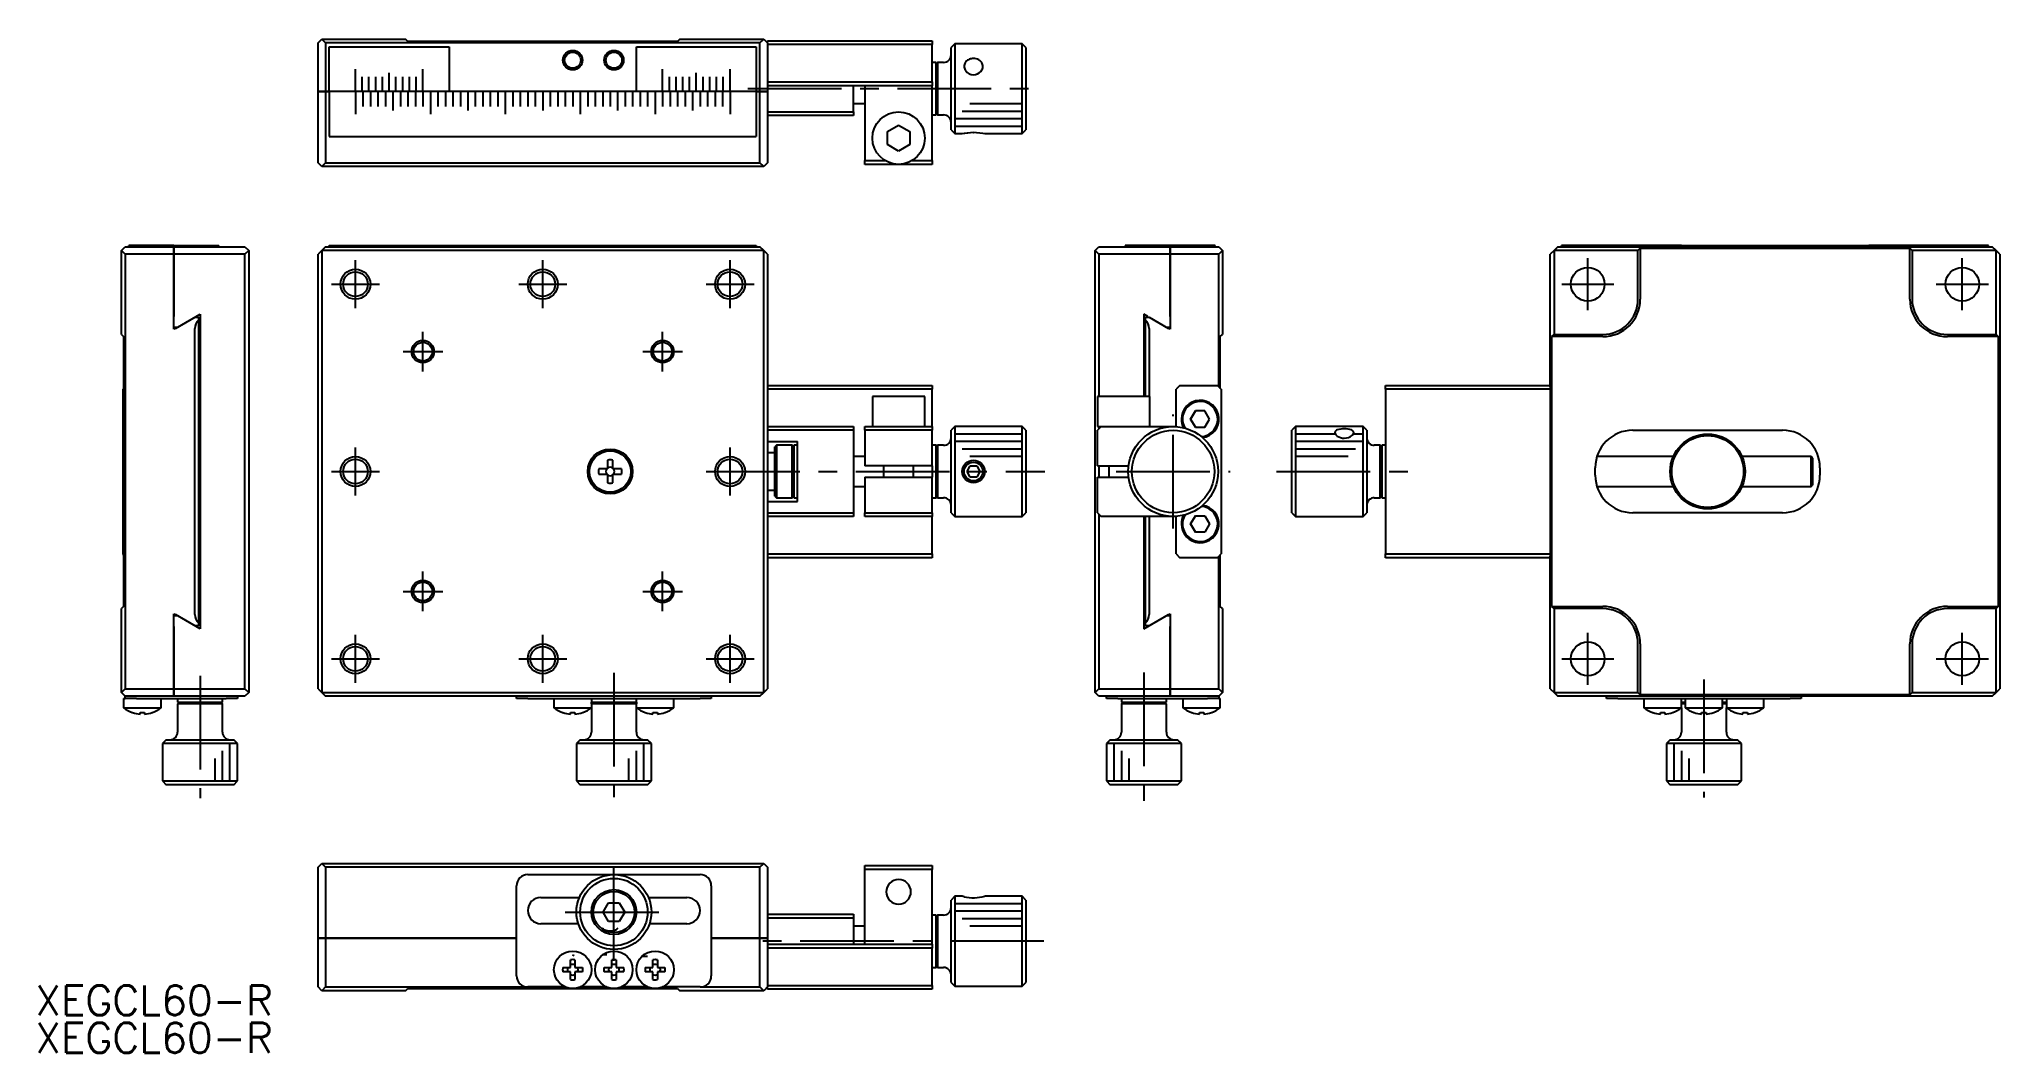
# Model space of a CAD drawing. Extents: x 16 to 277, y 13 to 148.
import ezdxf

# ---------------------------------------------------------------- set-up
doc = ezdxf.new("R2010")
doc.units = 0
doc.header["$LTSCALE"] = 10
doc.linetypes.add('CENTER', pattern=[2, 1.25, -0.25, 0.25, -0.25])
doc.linetypes.add('DASHED', pattern=[3.5, 2, -1.5])
doc.layers.get('0').update_dxf_attribs({"linetype": 'CONTINUOUS'})
doc.layers.add('CENTER', color=1, linetype='CENTER')
doc.styles.get("Standard").update_dxf_attribs({"font": 'txt.shx', "bigfont": '@extfont2.shx'})

msp = doc.modelspace()

# ---------------------------------------------------------------- texts
at = {"color": 7}
for p in [(15.017969, 18.216667), (15.017969, 13.216667)]:
    msp.add_text('XEGCL60-R', height=4, dxfattribs=at).set_placement(p)

# ---------------------------------------------------------------- linework, layer by layer
at = {"color": 7, "linetype": 'CONTINUOUS'}
for p, q in [((52.75, 148), (53.25, 148.5)), ((52.75, 141.5), (52.75, 148)), ((53.25, 148.5), (53.75, 148)), ((53.25, 148.5), (64.45, 148.5)), ((111.75, 148), (53.75, 148)), ((53.75, 148), (53.75, 141.5)), ((54.25, 141.5), (54.25, 147.5)), ((54.25, 147.5), (70.25, 147.5)), ((64.75, 148.2), (64.45, 148.5)), ((100.75, 148.2), (64.75, 148.2)), ((70.25, 147.5), (70.25, 141.5)), ((95.25, 141.5), (95.25, 147.5)), ((95.25, 147.5), (111.25, 147.5)), ((101.05, 148.5), (100.75, 148.2)), ((101.05, 148.5), (112.25, 148.5)), ((111.25, 147.5), (111.25, 141.5)), ((111.75, 148), (112.25, 148.5)), ((111.75, 141.5), (111.75, 148)), ((112.25, 148.5), (112.75, 148)), ((112.75, 148.3), (134.75, 148.3)), ((112.75, 148), (112.75, 148.3)), ((112.75, 148), (112.75, 141.5)), ((134.75, 147.8), (112.75, 147.8)), ((134.75, 148.3), (134.75, 147.8)), ((134.75, 142.8), (134.75, 147.8)), ((137.75, 147.9), (137.25, 147.4)), ((137.25, 141.9), (137.25, 147.4)), ((137.75, 147.9), (137.75, 141.9)), ((146.75, 147.9), (137.75, 147.9)), ((146.75, 135.9), (146.75, 147.9)), ((147.25, 147.4), (146.75, 147.9)), ((147.25, 147.4), (147.25, 136.4)), ((135.25, 145.4), (134.75, 145.4)), ((135.25, 141.9), (135.25, 145.4)), ((135.45, 145.4), (135.25, 145.2)), ((135.45, 145.4), (135.45, 141.9)), ((136.25, 145.4), (135.45, 145.4)), ((139.00704, 145.013965), (139, 144.9)), ((139, 144.9), (139.00697, 144.785116)), ((139.00697, 144.785116), (139.032318, 144.652126)), ((139.03298, 145.143633), (139.00704, 145.013965)), ((139.032318, 144.652126), (139.076765, 144.51874)), ((139.080013, 145.27299), (139.03298, 145.143633)), ((139.076765, 144.51874), (139.139411, 144.389455)), ((139.145046, 145.391865), (139.080013, 145.27299)), ((139.139411, 144.389455), (139.217933, 144.268466)), ((139.227385, 145.500935), (139.145046, 145.391865)), ((139.327297, 145.600523), (139.227385, 145.500935)), ((139.438845, 145.685716), (139.327297, 145.600523)), ((139.564145, 145.759167), (139.438845, 145.685716)), ((139.699716, 145.819033), (139.564145, 145.759167)), ((141.078257, 145.674032), (140.952483, 145.750534)), ((141.188586, 145.586417), (141.078257, 145.674032)), ((141.283766, 145.487928), (141.188586, 145.586417)), ((141.238337, 144.21273), (141.326237, 144.33251)), ((141.363552, 145.378342), (141.283766, 145.487928)), ((141.326237, 144.33251), (141.376895, 144.419339)), ((141.424444, 145.263004), (141.363552, 145.378342)), ((141.376895, 144.419339), (141.436617, 144.553232)), ((141.468588, 145.137894), (141.424444, 145.263004)), ((141.436617, 144.553232), (141.476335, 144.687911)), ((141.493803, 145.006981), (141.468588, 145.137894)), ((141.476335, 144.687911), (141.497266, 144.828224)), ((141.5, 144.900001), (141.493803, 145.006981)), ((141.497266, 144.828224), (141.5, 144.900001)), ((52.75, 132), (52.75, 141.5)), ((52.75, 141.5), (53.75, 141.5)), ((53.75, 141.5), (52.75, 141.5)), ((53.75, 141.5), (53.75, 132)), ((54.24, 141.5), (53.75, 141.5)), ((53.75, 141.5), (54.24, 141.5)), ((57.74, 141.5), (54.25, 141.5)), ((54.25, 141.5), (54.25, 135.5)), ((57.74, 141.5), (54.25, 141.5)), ((57.75, 141.5), (57.74, 141.5)), ((57.75, 141.5), (57.74, 141.5)), ((57.76, 141.5), (57.75, 141.5)), ((57.76, 141.5), (57.75, 141.5)), ((58.65, 141.5), (57.76, 141.5)), ((58.64, 141.5), (57.76, 141.5)), ((58.65, 141.5), (58.64, 141.5)), ((58.74, 141.5), (58.65, 141.5)), ((58.66, 141.5), (58.65, 141.5)), ((58.75, 141.5), (58.66, 141.5)), ((58.75, 141.5), (58.74, 141.5)), ((58.76, 141.5), (58.75, 141.5)), ((59.54, 141.5), (58.75, 141.5)), ((59.55, 141.5), (58.76, 141.5)), ((59.55, 141.5), (59.54, 141.5)), ((59.74, 141.5), (59.55, 141.5)), ((59.56, 141.5), (59.55, 141.5)), ((59.75, 141.5), (59.56, 141.5)), ((59.75, 141.5), (59.74, 141.5)), ((59.76, 141.5), (59.75, 141.5)), ((60.44, 141.5), (59.75, 141.5)), ((60.45, 141.5), (59.76, 141.5)), ((60.45, 141.5), (60.44, 141.5)), ((60.74, 141.5), (60.45, 141.5)), ((60.46, 141.5), (60.45, 141.5)), ((60.75, 141.5), (60.46, 141.5)), ((60.75, 141.5), (60.74, 141.5)), ((60.76, 141.5), (60.75, 141.5)), ((61.34, 141.5), (60.75, 141.5)), ((61.35, 141.5), (60.76, 141.5)), ((61.35, 141.5), (61.34, 141.5)), ((61.74, 141.5), (61.35, 141.5)), ((61.36, 141.5), (61.35, 141.5)), ((61.75, 141.5), (61.36, 141.5)), ((61.75, 141.5), (61.74, 141.5)), ((61.76, 141.5), (61.75, 141.5)), ((62.24, 141.5), (61.75, 141.5)), ((62.25, 141.5), (61.76, 141.5)), ((62.25, 141.5), (62.24, 141.5)), ((62.74, 141.5), (62.25, 141.5)), ((62.26, 141.5), (62.25, 141.5)), ((62.75, 141.5), (62.26, 141.5)), ((62.75, 141.5), (62.74, 141.5)), ((62.76, 141.5), (62.75, 141.5)), ((63.14, 141.5), (62.75, 141.5)), ((63.15, 141.5), (62.76, 141.5)), ((63.15, 141.5), (63.14, 141.5)), ((63.74, 141.5), (63.15, 141.5)), ((63.16, 141.5), (63.15, 141.5)), ((63.75, 141.5), (63.16, 141.5)), ((63.75, 141.5), (63.74, 141.5)), ((63.76, 141.5), (63.75, 141.5)), ((64.04, 141.5), (63.75, 141.5)), ((64.05, 141.5), (63.76, 141.5)), ((64.05, 141.5), (64.04, 141.5)), ((64.74, 141.5), (64.05, 141.5)), ((64.06, 141.5), (64.05, 141.5)), ((64.75, 141.5), (64.06, 141.5)), ((64.75, 141.5), (64.74, 141.5)), ((64.76, 141.5), (64.75, 141.5)), ((64.94, 141.5), (64.75, 141.5)), ((64.95, 141.5), (64.76, 141.5)), ((64.95, 141.5), (64.94, 141.5)), ((65.74, 141.5), (64.95, 141.5)), ((64.96, 141.5), (64.95, 141.5)), ((65.75, 141.5), (64.96, 141.5)), ((65.75, 141.5), (65.74, 141.5)), ((65.76, 141.5), (65.75, 141.5)), ((65.84, 141.5), (65.75, 141.5)), ((65.85, 141.5), (65.76, 141.5)), ((65.85, 141.5), (65.84, 141.5)), ((66.74, 141.5), (65.85, 141.5)), ((65.86, 141.5), (65.85, 141.5)), ((66.74, 141.5), (65.86, 141.5)), ((66.75, 141.5), (66.74, 141.5)), ((66.75, 141.5), (66.74, 141.5)), ((66.76, 141.5), (66.75, 141.5)), ((66.76, 141.5), (66.75, 141.5)), ((67.74, 141.5), (66.76, 141.5)), ((67.75, 141.5), (66.76, 141.5)), ((67.75, 141.5), (67.74, 141.5)), ((67.76, 141.5), (67.75, 141.5)), ((68.75, 141.5), (67.75, 141.5)), ((68.74, 141.5), (67.76, 141.5)), ((68.75, 141.5), (68.74, 141.5)), ((68.76, 141.5), (68.75, 141.5)), ((69.75, 141.5), (68.75, 141.5)), ((69.74, 141.5), (68.76, 141.5)), ((69.75, 141.5), (69.74, 141.5)), ((69.76, 141.5), (69.75, 141.5)), ((70.25, 141.5), (69.75, 141.5)), ((70.25, 141.5), (69.76, 141.5)), ((70.26, 141.5), (70.25, 141.5)), ((70.75, 141.5), (70.26, 141.5)), ((71.75, 141.5), (70.75, 141.5)), ((72.75, 141.5), (71.75, 141.5)), ((73.75, 141.5), (72.75, 141.5)), ((74.75, 141.5), (73.75, 141.5)), ((75.75, 141.5), (74.75, 141.5)), ((76.75, 141.5), (75.75, 141.5)), ((77.75, 141.5), (76.75, 141.5)), ((78.75, 141.5), (77.75, 141.5)), ((79.75, 141.5), (78.75, 141.5)), ((80.75, 141.5), (79.75, 141.5)), ((81.75, 141.5), (80.75, 141.5)), ((82.75, 141.5), (81.75, 141.5)), ((83.75, 141.5), (82.75, 141.5)), ((84.75, 141.5), (83.75, 141.5)), ((85.75, 141.5), (84.75, 141.5)), ((86.75, 141.5), (85.75, 141.5)), ((87.75, 141.5), (86.75, 141.5)), ((88.75, 141.5), (87.75, 141.5)), ((89.75, 141.5), (88.75, 141.5)), ((90.75, 141.5), (89.75, 141.5)), ((91.75, 141.5), (90.75, 141.5)), ((92.75, 141.5), (91.75, 141.5)), ((93.75, 141.5), (92.75, 141.5)), ((94.75, 141.5), (93.75, 141.5)), ((95.24, 141.5), (94.75, 141.5)), ((95.25, 141.5), (95.24, 141.5)), ((95.74, 141.5), (95.25, 141.5)), ((95.75, 141.5), (95.25, 141.5)), ((95.75, 141.5), (95.74, 141.5)), ((95.76, 141.5), (95.75, 141.5)), ((96.75, 141.5), (95.75, 141.5)), ((96.74, 141.5), (95.76, 141.5)), ((96.75, 141.5), (96.74, 141.5)), ((96.76, 141.5), (96.75, 141.5)), ((97.75, 141.5), (96.75, 141.5)), ((97.74, 141.5), (96.76, 141.5)), ((97.75, 141.5), (97.74, 141.5)), ((97.76, 141.5), (97.75, 141.5)), ((98.74, 141.5), (97.75, 141.5)), ((98.74, 141.5), (97.76, 141.5)), ((98.75, 141.5), (98.74, 141.5)), ((98.75, 141.5), (98.74, 141.5)), ((98.76, 141.5), (98.75, 141.5)), ((98.76, 141.5), (98.75, 141.5)), ((99.65, 141.5), (98.76, 141.5)), ((99.64, 141.5), (98.76, 141.5)), ((99.65, 141.5), (99.64, 141.5)), ((99.74, 141.5), (99.65, 141.5)), ((99.66, 141.5), (99.65, 141.5)), ((99.75, 141.5), (99.66, 141.5)), ((99.75, 141.5), (99.74, 141.5)), ((99.76, 141.5), (99.75, 141.5)), ((100.54, 141.5), (99.75, 141.5)), ((100.55, 141.5), (99.76, 141.5)), ((100.55, 141.5), (100.54, 141.5)), ((100.74, 141.5), (100.55, 141.5)), ((100.56, 141.5), (100.55, 141.5)), ((100.75, 141.5), (100.56, 141.5)), ((100.75, 141.5), (100.74, 141.5)), ((100.76, 141.5), (100.75, 141.5)), ((101.44, 141.5), (100.75, 141.5)), ((101.45, 141.5), (100.76, 141.5)), ((101.45, 141.5), (101.44, 141.5)), ((101.74, 141.5), (101.45, 141.5)), ((101.46, 141.5), (101.45, 141.5)), ((101.75, 141.5), (101.46, 141.5)), ((101.75, 141.5), (101.74, 141.5)), ((101.76, 141.5), (101.75, 141.5)), ((102.34, 141.5), (101.75, 141.5)), ((102.35, 141.5), (101.76, 141.5)), ((102.35, 141.5), (102.34, 141.5)), ((102.74, 141.5), (102.35, 141.5)), ((102.36, 141.5), (102.35, 141.5)), ((102.75, 141.5), (102.36, 141.5)), ((102.75, 141.5), (102.74, 141.5)), ((102.76, 141.5), (102.75, 141.5)), ((103.24, 141.5), (102.75, 141.5)), ((103.25, 141.5), (102.76, 141.5)), ((103.25, 141.5), (103.24, 141.5)), ((103.74, 141.5), (103.25, 141.5)), ((103.26, 141.5), (103.25, 141.5)), ((103.75, 141.5), (103.26, 141.5)), ((103.75, 141.5), (103.74, 141.5)), ((103.76, 141.5), (103.75, 141.5)), ((104.14, 141.5), (103.75, 141.5)), ((104.15, 141.5), (103.76, 141.5)), ((104.15, 141.5), (104.14, 141.5)), ((104.74, 141.5), (104.15, 141.5)), ((104.16, 141.5), (104.15, 141.5)), ((104.75, 141.5), (104.16, 141.5)), ((104.75, 141.5), (104.74, 141.5)), ((104.76, 141.5), (104.75, 141.5)), ((105.04, 141.5), (104.75, 141.5)), ((105.05, 141.5), (104.76, 141.5)), ((105.05, 141.5), (105.04, 141.5)), ((105.74, 141.5), (105.05, 141.5)), ((105.06, 141.5), (105.05, 141.5)), ((105.75, 141.5), (105.06, 141.5)), ((105.75, 141.5), (105.74, 141.5)), ((105.76, 141.5), (105.75, 141.5)), ((105.94, 141.5), (105.75, 141.5)), ((105.95, 141.5), (105.76, 141.5)), ((105.95, 141.5), (105.94, 141.5)), ((106.74, 141.5), (105.95, 141.5)), ((105.96, 141.5), (105.95, 141.5)), ((106.75, 141.5), (105.96, 141.5)), ((106.75, 141.5), (106.74, 141.5)), ((106.76, 141.5), (106.75, 141.5)), ((106.84, 141.5), (106.75, 141.5)), ((106.85, 141.5), (106.76, 141.5)), ((106.85, 141.5), (106.84, 141.5)), ((107.74, 141.5), (106.85, 141.5)), ((106.86, 141.5), (106.85, 141.5)), ((107.74, 141.5), (106.86, 141.5)), ((107.75, 141.5), (107.74, 141.5)), ((107.75, 141.5), (107.74, 141.5)), ((107.76, 141.5), (107.75, 141.5)), ((107.76, 141.5), (107.75, 141.5)), ((111.25, 141.5), (107.76, 141.5)), ((111.25, 141.5), (107.76, 141.5)), ((111.25, 141.5), (111.25, 135.5)), ((111.75, 141.5), (111.26, 141.5)), ((111.26, 141.5), (111.75, 141.5)), ((111.75, 132), (111.75, 141.5)), ((111.75, 141.5), (112.75, 141.5)), ((112.75, 141.5), (111.75, 141.5)), ((112.75, 142.8), (134.75, 142.8)), ((134.75, 142.3), (112.75, 142.3)), ((112.75, 141.5), (112.75, 132)), ((124.25, 138.8), (124.25, 142.3)), ((125.75, 142.3), (125.75, 132.3)), ((134.75, 142.8), (134.75, 142.3)), ((134.75, 132.3), (134.75, 142.3)), ((135.25, 138.4), (135.25, 141.9)), ((135.45, 141.9), (135.45, 138.4)), ((137.25, 136.4), (137.25, 141.9)), ((137.75, 141.9), (137.75, 135.9)), ((112.75, 138.8), (124.25, 138.8)), ((124.25, 139.9), (125.75, 139.9)), ((124.25, 138.8), (124.25, 138.3)), ((124.25, 138.3), (112.75, 138.3)), ((128.75, 136.166025), (130.25, 137.032051)), ((128.75, 134.433975), (128.75, 136.166025)), ((130.25, 137.032051), (131.75, 136.166025)), ((131.75, 136.166025), (131.75, 134.433975)), ((134.75, 138.4), (135.25, 138.4)), ((135.25, 138.6), (135.45, 138.4)), ((135.45, 138.4), (136.25, 138.4)), ((137.25, 136.4), (137.75, 135.9)), ((146.75, 135.9), (147.25, 136.4)), ((54.25, 135.5), (111.25, 135.5)), ((130.25, 133.567949), (128.75, 134.433975)), ((131.75, 134.433975), (130.25, 133.567949)), ((137.75, 135.9), (138.750005, 135.9)), ((138.750005, 135.9), (138.750219, 135.9)), ((138.750219, 135.9), (138.750466, 135.9)), ((140.25, 136.031653), (139, 135.9)), ((140.24826, 136.031652), (140.295157, 136.031479)), ((141.5, 135.9), (140.25, 136.031653)), ((141.749995, 135.9), (146.75, 135.9)), ((53.25, 131.5), (52.75, 132)), ((53.75, 132), (53.25, 131.5)), ((112.25, 131.5), (53.25, 131.5)), ((53.75, 132), (111.75, 132)), ((112.25, 131.5), (111.75, 132)), ((112.75, 132), (112.25, 131.5)), ((125.75, 131.8), (125.75, 132.3)), ((125.75, 132.3), (128.447224, 132.3)), ((130.25, 131.8), (125.75, 131.8)), ((134.75, 131.8), (130.25, 131.8)), ((132.052776, 132.3), (134.75, 132.3)), ((134.75, 132.3), (134.75, 131.8)), ((26.5, 120.3), (27, 120.8)), ((27, 120.8), (33.5, 120.8)), ((27.5, 120.8), (27.5, 120.95)), ((33.5, 120.95), (27.5, 120.95)), ((33.5, 120.8), (33.5, 120.95)), ((33.5, 120.95), (39.5, 120.95)), ((33.5, 120.95), (33.5, 120.8)), ((33.5, 120.8), (43, 120.8)), ((33.5, 119.8), (33.5, 120.8)), ((33.5, 120.8), (33.5, 119.8)), ((39.5, 120.8), (39.5, 120.95)), ((43, 120.8), (43.5, 120.3)), ((53.75, 120.8), (53.25, 120.3)), ((53.75, 120.8), (111.75, 120.8)), ((54.25, 120.95), (111.25, 120.95)), ((54.25, 120.8), (54.25, 120.95)), ((111.25, 120.95), (111.25, 120.8)), ((112.25, 120.3), (111.75, 120.8)), ((156.5, 120.3), (157, 120.8)), ((157, 120.8), (166.5, 120.8)), ((160.5, 120.95), (160.5, 120.8)), ((166.5, 120.95), (160.5, 120.95)), ((166.5, 120.8), (166.5, 120.95)), ((172.5, 120.95), (166.5, 120.95)), ((166.5, 120.8), (166.5, 120.95)), ((166.5, 120.8), (166.5, 119.8)), ((166.5, 120.8), (173, 120.8)), ((166.5, 119.8), (166.5, 120.8)), ((172.5, 120.8), (172.5, 120.95)), ((173, 120.8), (173.5, 120.3)), ((218.25, 120.8), (217.75, 120.3)), ((218.25, 120.8), (276.25, 120.8)), ((218.75, 120.8), (218.75, 120.95)), ((234.75, 120.95), (218.75, 120.95)), ((228.95, 120.3), (229.25, 120.6)), ((229.25, 120.6), (265.25, 120.6)), ((229.25, 120.6), (229.25, 113.8)), ((234.75, 120.8), (234.75, 120.95)), ((234.76, 120.95), (235.25, 120.95)), ((235.25, 120.95), (236.25, 120.95)), ((236.25, 120.95), (237.25, 120.95)), ((237.25, 120.95), (238.25, 120.95)), ((238.25, 120.95), (239.25, 120.95)), ((239.25, 120.95), (240.25, 120.95)), ((240.25, 120.95), (241.25, 120.95)), ((241.25, 120.95), (242.25, 120.95)), ((242.25, 120.95), (243.25, 120.95)), ((243.25, 120.95), (244.25, 120.95)), ((244.25, 120.95), (245.25, 120.95)), ((245.25, 120.95), (246.25, 120.95)), ((246.25, 120.95), (247.25, 120.95)), ((247.25, 120.95), (248.25, 120.95)), ((248.25, 120.95), (249.25, 120.95)), ((249.25, 120.95), (250.25, 120.95)), ((250.25, 120.95), (251.25, 120.95)), ((251.25, 120.95), (252.25, 120.95)), ((252.25, 120.95), (253.25, 120.95)), ((253.25, 120.95), (254.25, 120.95)), ((254.25, 120.95), (255.25, 120.95)), ((255.25, 120.95), (256.25, 120.95)), ((256.25, 120.95), (257.25, 120.95)), ((257.25, 120.95), (258.25, 120.95)), ((258.25, 120.95), (259.25, 120.95)), ((259.25, 120.95), (259.74, 120.95)), ((259.75, 120.8), (259.75, 120.95)), ((275.75, 120.95), (259.75, 120.95)), ((265.25, 120.6), (265.55, 120.3)), ((265.25, 113.8), (265.25, 120.6)), ((275.75, 120.8), (275.75, 120.95)), ((276.75, 120.3), (276.25, 120.8)), ((26.5, 109.1), (26.5, 120.3)), ((27, 119.8), (26.5, 120.3)), ((27, 119.8), (27, 61.8)), ((33.5, 119.8), (27, 119.8)), ((43, 119.8), (33.5, 119.8)), ((33.5, 119.8), (33.5, 111.5)), ((33.5, 111.5), (33.5, 119.8)), ((43.5, 120.3), (43, 119.8)), ((43, 61.8), (43, 119.8)), ((43.5, 120.3), (43.5, 61.3)), ((53.25, 120.3), (52.75, 119.8)), ((52.75, 61.8), (52.75, 119.8)), ((112.25, 120.3), (53.25, 120.3)), ((53.25, 120.3), (53.25, 61.3)), ((112.75, 119.8), (112.25, 120.3)), ((112.25, 61.3), (112.25, 120.3)), ((112.75, 119.8), (112.75, 61.8)), ((157, 119.8), (156.5, 120.3)), ((156.5, 61.3), (156.5, 120.3)), ((157, 119.8), (157, 100.8)), ((166.5, 119.8), (157, 119.8)), ((166.5, 111.5), (166.5, 119.8)), ((166.5, 119.8), (166.5, 111.5)), ((173, 119.8), (166.5, 119.8)), ((173.5, 120.3), (173, 119.8)), ((173, 102.1), (173, 119.8)), ((173.5, 120.3), (173.5, 109.1)), ((217.75, 120.3), (217.25, 119.8)), ((217.25, 102.1), (217.25, 119.8)), ((217.75, 120.3), (217.75, 109.1)), ((228.95, 120.3), (217.75, 120.3)), ((228.95, 113.8), (228.95, 120.3)), ((276.75, 120.3), (265.55, 120.3)), ((265.55, 120.3), (265.55, 113.8)), ((276.75, 109.1), (276.75, 120.3)), ((277.25, 119.8), (276.75, 120.3)), ((277.25, 119.8), (277.25, 61.8)), ((33.5, 109.7795), (33.5, 111.5)), ((33.881917, 110), (33.5, 110)), ((33.708712, 109.9), (36.480385, 111.5)), ((36.30718, 111.4), (36.8, 111.4)), ((36.480385, 111.5), (37, 111.8)), ((36.8, 111.4), (36.8, 111.018034)), ((36.8, 111.018034), (36.8, 70.581966)), ((37, 111.8), (37, 69.8)), ((163.519615, 111.5), (163, 111.8)), ((163, 111.8), (163, 100.8)), ((163.2, 111.018034), (163.2, 111.4)), ((163.2, 111.4), (163.69282, 111.4)), ((163.2, 100.8), (163.2, 111.018034)), ((163.693212, 111.4), (166.291288, 109.9)), ((166.5, 110), (166.118083, 110)), ((166.5, 111.5), (166.5, 109.7795)), ((26.5, 109.1), (26.8, 108.8)), ((26.8, 108.8), (26.8, 72.8)), ((33.708712, 109.9), (33.5, 109.7795)), ((36.3, 71.7), (36.3, 109.9)), ((163.7, 109.9), (163.7, 100.8)), ((166.5, 109.7795), (166.291288, 109.9)), ((173.2, 108.8), (173.5, 109.1)), ((173.2, 101.9), (173.2, 108.8)), ((217.45, 108.8), (217.75, 109.1)), ((217.45, 72.8), (217.45, 108.8)), ((224.25, 108.8), (217.45, 108.8)), ((217.75, 109.1), (224.25, 109.1)), ((270.25, 109.1), (276.75, 109.1)), ((277.05, 108.8), (270.25, 108.8)), ((276.75, 109.1), (277.05, 108.8)), ((277.05, 108.8), (277.05, 72.8)), ((112.75, 102.3), (134.75, 102.3)), ((134.75, 102.3), (134.75, 101.8)), ((167.8, 102.3), (167.3, 101.8)), ((167.8, 102.3), (172.8, 102.3)), ((173.3, 101.8), (172.8, 102.3)), ((195.25, 102.3), (217.25, 102.3)), ((195.25, 101.8), (195.25, 102.3)), ((217.25, 102.1), (217.25, 101.8)), ((26.8, 101.9), (26.7, 101.8)), ((26.7, 101.8), (26.7, 79.8)), ((37, 100.8), (36.8, 100.8)), ((134.75, 101.8), (112.75, 101.8)), ((133.75, 100.8), (126.75, 100.8)), ((126.75, 100.8), (126.75, 96.8)), ((133.75, 96.8), (133.75, 100.8)), ((134.75, 96.8), (134.75, 101.8)), ((163.8, 100.8), (156.8, 100.8)), ((156.8, 100.8), (156.8, 96.8)), ((163.8, 96.8), (163.8, 100.8)), ((167.3, 96.8), (167.3, 101.8)), ((173.3, 101.8), (173.3, 79.8)), ((217.25, 101.8), (195.25, 101.8)), ((195.25, 101.8), (195.25, 79.8)), ((217.25, 101.8), (217.25, 79.8)), ((169.864915, 98.9), (169.229829, 97.8)), ((169.229829, 97.8), (169.864915, 98.9)), ((169.229829, 97.8), (169.864915, 96.7)), ((169.864915, 96.7), (169.229829, 97.8)), ((171.135085, 98.9), (169.864915, 98.9)), ((171.770171, 97.8), (171.135085, 98.9)), ((171.135085, 96.7), (171.770171, 97.8)), ((36.8, 96.8), (37, 96.8)), ((37, 95.8), (36.8, 95.8)), ((112.75, 96.8), (124.25, 96.8)), ((124.25, 96.3), (112.75, 96.3)), ((112.75, 94.8), (116.75, 94.8)), ((113.95, 94.3), (113.75, 94.1)), ((113.95, 94.3), (113.95, 87.3)), ((116.05, 94.3), (113.95, 94.3)), ((116.05, 87.3), (116.05, 94.3)), ((116.25, 94.1), (116.05, 94.3)), ((116.25, 94.3), (116.25, 87.3)), ((116.25, 94.3), (116.25, 94.1)), ((116.75, 94.3), (116.25, 94.3)), ((116.75, 86.8), (116.75, 94.8)), ((124.25, 96.8), (124.25, 96.3)), ((124.25, 96.3), (124.25, 85.3)), ((125.75, 96.8), (128.447224, 96.8)), ((125.75, 96.3), (125.75, 96.8)), ((134.75, 96.3), (125.75, 96.3)), ((125.75, 96.3), (125.75, 91.55)), ((128.447224, 96.8), (132.052776, 96.8)), ((132.052776, 96.8), (134.75, 96.8)), ((134.75, 96.8), (134.75, 96.3)), ((134.75, 91.55), (134.75, 96.3)), ((135.25, 94.3), (134.75, 94.3)), ((135.25, 87.3), (135.25, 94.3)), ((135.25, 94.1), (135.25, 94.3)), ((135.45, 94.3), (135.25, 94.1)), ((135.45, 94.3), (135.45, 87.3)), ((136.25, 94.3), (135.45, 94.3)), ((137.75, 96.8), (137.25, 96.3)), ((137.25, 85.3), (137.25, 96.3)), ((137.75, 96.8), (137.75, 84.8)), ((146.75, 96.8), (137.75, 96.8)), ((146.75, 84.8), (146.75, 96.8)), ((147.25, 96.3), (146.75, 96.8)), ((147.25, 96.3), (147.25, 85.3)), ((156.8, 96.8), (157.3, 96.8)), ((157.3, 96.8), (156.8, 96.3)), ((156.8, 91.55), (156.8, 96.3)), ((157, 96.8), (157, 96.5)), ((157.3, 96.8), (166.9, 96.8)), ((166.9, 96.8), (167.3, 96.8)), ((169.864915, 96.7), (171.135085, 96.7)), ((183.25, 96.8), (182.75, 96.3)), ((182.75, 85.3), (182.75, 96.3)), ((183.25, 96.8), (183.25, 84.8)), ((192.25, 96.8), (183.25, 96.8)), ((188.502734, 96.036934), (188.5, 95.996152)), ((188.5, 95.996152), (188.520771, 95.878982)), ((188.534806, 96.136407), (188.502734, 96.036934)), ((188.520771, 95.878982), (188.575556, 95.768922)), ((188.600851, 96.224601), (188.534806, 96.136407)), ((188.575556, 95.768922), (188.636448, 95.688879)), ((188.701246, 96.302733), (188.600851, 96.224601)), ((188.636448, 95.688879), (188.716234, 95.609029)), ((188.79444, 96.352001), (188.701246, 96.302733)), ((188.716234, 95.609029), (188.811414, 95.533954)), ((190.836196, 96.277759), (190.719273, 96.345644)), ((190.772615, 95.599298), (190.854954, 95.679227)), ((190.923235, 96.198349), (190.836196, 96.277759)), ((190.854954, 95.679227), (190.919987, 95.762148)), ((190.919987, 95.762148), (190.97776, 95.874812)), ((190.97817, 96.108521), (190.923235, 96.198349)), ((190.97776, 95.874812), (190.999687, 95.982216)), ((191, 95.996153), (190.97817, 96.108521)), ((190.999687, 95.982216), (191, 95.996153)), ((192.25, 84.8), (192.25, 96.8)), ((192.75, 96.3), (192.25, 96.8)), ((192.75, 96.3), (192.75, 85.3)), ((194.55, 94.3), (193.75, 94.3)), ((194.55, 87.3), (194.55, 94.3)), ((194.75, 94.1), (194.55, 94.3)), ((194.75, 94.3), (194.75, 87.3)), ((195.25, 94.3), (194.75, 94.3)), ((228.25, 96.3), (248.25, 96.3)), ((91.38, 92.305191), (91.38, 91.17)), ((92.12, 91.17), (92.12, 92.305191)), ((113.75, 93.3), (112.75, 93.3)), ((113.75, 87.5), (113.75, 94.1)), ((125.75, 92.8), (124.25, 92.8)), ((194.75, 94.1), (194.75, 87.5)), ((233.667403, 92.8), (223.480304, 92.8)), ((242.832944, 92.8), (242.832611, 92.8)), ((252.05, 92.8), (242.832964, 92.8)), ((252.05, 90.465206), (252.05, 92.8)), ((252.25, 92.6), (252.05, 92.8)), ((252.25, 92.6), (252.25, 90.498686)), ((91.38, 91.17), (90.244809, 91.17)), ((90.244809, 90.43), (91.38, 90.43)), ((91.38, 90.43), (91.38, 89.294809)), ((93.255191, 91.17), (92.12, 91.17)), ((92.12, 89.294809), (92.12, 90.43)), ((92.12, 90.43), (93.255191, 90.43)), ((134.75, 91.55), (125.75, 91.55)), ((125.75, 90.05), (134.75, 90.05)), ((125.75, 90.05), (125.75, 85.3)), ((128.25, 91.55), (128.25, 90.050019)), ((132.25, 90.050019), (132.25, 91.55)), ((134.75, 91.55), (134.75, 90.05)), ((134.75, 85.3), (134.75, 90.05)), ((139.383975, 90.8), (139.816987, 91.55)), ((139.816987, 90.05), (139.383975, 90.8)), ((139.816987, 91.55), (140.683013, 91.55)), ((140.683013, 90.05), (139.816987, 90.05)), ((140.683013, 91.55), (141.116025, 90.8)), ((141.116025, 90.8), (140.683013, 90.05)), ((156.8, 91.55), (160.94706, 91.55)), ((156.8, 85.3), (156.8, 90.05)), ((156.8, 90.05), (160.94706, 90.05)), ((157, 91.55), (157, 90.05)), ((158.3, 91.55), (158.3, 90.050019)), ((223.25, 90.3), (223.25, 91.3)), ((252.05, 88.8), (252.05, 90.465206)), ((252.05, 88.8), (252.25, 89)), ((252.25, 90.498686), (252.25, 89)), ((253.25, 91.3), (253.25, 90.3)), ((112.75, 88.3), (113.75, 88.3)), ((112.75, 86.8), (116.75, 86.8)), ((113.75, 87.5), (113.95, 87.3)), ((113.95, 87.3), (116.05, 87.3)), ((116.05, 87.3), (116.25, 87.5)), ((116.25, 87.5), (116.25, 87.3)), ((116.25, 87.3), (116.75, 87.3)), ((124.25, 88.8), (125.75, 88.8)), ((134.75, 87.3), (135.25, 87.3)), ((135.25, 87.3), (135.25, 87.5)), ((135.25, 87.5), (135.45, 87.3)), ((135.45, 87.3), (136.25, 87.3)), ((193.75, 87.3), (194.55, 87.3)), ((194.55, 87.3), (194.75, 87.5)), ((194.75, 87.3), (195.25, 87.3)), ((223.480304, 88.8), (233.667091, 88.8)), ((233.667111, 88.8), (233.667336, 88.8)), ((242.832711, 88.8), (242.832902, 88.8)), ((242.832921, 88.8), (252.05, 88.8)), ((36.8, 85.8), (37, 85.8)), ((36.8, 84.8), (37, 84.8)), ((112.75, 85.3), (124.25, 85.3)), ((124.25, 84.8), (112.75, 84.8)), ((124.25, 85.3), (124.25, 84.8)), ((125.75, 85.3), (134.75, 85.3)), ((125.75, 84.8), (125.75, 85.3)), ((134.75, 84.8), (125.75, 84.8)), ((134.75, 85.3), (134.75, 84.8)), ((134.75, 79.8), (134.75, 84.8)), ((137.25, 85.3), (137.75, 84.8)), ((137.75, 84.8), (146.75, 84.8)), ((146.75, 84.8), (147.25, 85.3)), ((156.8, 85.3), (157.3, 84.8)), ((157, 85.1), (157, 61.8)), ((166.9, 84.8), (157.3, 84.8)), ((163, 84.8), (163, 69.8)), ((163.2, 70.581966), (163.2, 84.8)), ((163.7, 84.8), (163.7, 71.7)), ((167.3, 84.8), (166.9, 84.8)), ((167.3, 79.8), (167.3, 84.8)), ((169.229829, 83.8), (169.864915, 84.9)), ((169.864915, 84.9), (169.229829, 83.8)), ((169.864915, 82.7), (169.229829, 83.8)), ((169.229829, 83.8), (169.864915, 82.7)), ((169.864915, 84.9), (171.135085, 84.9)), ((171.135085, 84.9), (171.770171, 83.8)), ((171.770171, 83.8), (171.135085, 82.7)), ((182.75, 85.3), (183.25, 84.8)), ((183.25, 84.8), (192.25, 84.8)), ((192.25, 84.8), (192.75, 85.3)), ((248.25, 85.3), (228.25, 85.3)), ((171.135085, 82.7), (169.864915, 82.7)), ((26.7, 79.8), (26.8, 79.7)), ((112.75, 79.8), (134.75, 79.8)), ((134.75, 79.3), (112.75, 79.3)), ((134.75, 79.8), (134.75, 79.3)), ((167.3, 79.8), (167.8, 79.3)), ((172.8, 79.3), (167.8, 79.3)), ((172.8, 79.3), (173.3, 79.8)), ((173, 61.8), (173, 79.5)), ((173.2, 72.8), (173.2, 79.7)), ((195.25, 79.8), (217.25, 79.8)), ((195.25, 79.3), (195.25, 79.8)), ((217.25, 79.3), (195.25, 79.3)), ((217.25, 79.8), (217.25, 79.5)), ((217.25, 61.8), (217.25, 79.5)), ((26.8, 72.8), (26.5, 72.5)), ((26.5, 61.3), (26.5, 72.5)), ((33.5, 71.8205), (33.708712, 71.7)), ((33.5, 70.1), (33.5, 71.8205)), ((33.5, 71.6), (33.881917, 71.6)), ((36.480385, 70.1), (33.708712, 71.7)), ((163.519615, 70.1), (166.291288, 71.7)), ((166.118083, 71.6), (166.5, 71.6)), ((166.291288, 71.7), (166.5, 71.8205)), ((166.5, 71.8205), (166.5, 70.1)), ((173.5, 72.5), (173.2, 72.8)), ((173.5, 72.5), (173.5, 61.3)), ((217.75, 72.5), (217.45, 72.8)), ((217.45, 72.8), (224.25, 72.8)), ((217.75, 72.5), (217.75, 61.3)), ((224.25, 72.5), (217.75, 72.5)), ((270.25, 72.8), (277.05, 72.8)), ((276.75, 72.5), (270.25, 72.5)), ((277.05, 72.8), (276.75, 72.5)), ((276.75, 61.3), (276.75, 72.5)), ((33.5, 70.1), (33.5, 61.8)), ((33.5, 61.8), (33.5, 70.1)), ((36.8, 70.2), (36.30718, 70.2)), ((37, 69.8), (36.480385, 70.1)), ((36.8, 70.581966), (36.8, 70.2)), ((163, 69.8), (163.519615, 70.1)), ((163.2, 70.2), (163.2, 70.581966)), ((163.69282, 70.2), (163.2, 70.2)), ((166.5, 61.8), (166.5, 70.1)), ((166.5, 70.1), (166.5, 61.8)), ((228.95, 61.3), (228.95, 67.8)), ((229.25, 67.8), (229.25, 61)), ((265.25, 61), (265.25, 67.8)), ((265.55, 67.8), (265.55, 61.3)), ((26.5, 61.3), (27, 61.8)), ((27, 60.8), (26.5, 61.3)), ((26.8, 60.5), (27, 60.5)), ((26.8, 60.5), (26.8, 59.277501)), ((27, 61.8), (33.5, 61.8)), ((27, 60.5), (27, 60.8)), ((33.5, 60.8), (27, 60.8)), ((28.5, 60.5), (27, 60.5)), ((28.5, 60.5), (40.5, 60.5)), ((31.8, 59.277501), (31.8, 60.5)), ((33.5, 61.8), (43, 61.8)), ((33.5, 60.8), (33.5, 61.8)), ((33.5, 61.8), (33.5, 60.8)), ((43, 60.8), (33.5, 60.8)), ((34, 60.5), (34, 60)), ((40, 60), (40, 60.5)), ((42, 60.5), (40.5, 60.5)), ((42, 60.8), (42, 60.5)), ((43, 61.8), (43.5, 61.3)), ((43.5, 61.3), (43, 60.8)), ((52.75, 61.8), (53.25, 61.3)), ((53.25, 61.3), (112.25, 61.3)), ((53.25, 61.3), (53.75, 60.8)), ((111.75, 60.8), (53.75, 60.8)), ((79.25, 60.5), (79.25, 60.8)), ((80.75, 60.5), (79.25, 60.5)), ((80.75, 60.5), (95.25, 60.5)), ((84.25, 60.5), (84.25, 59.277501)), ((89.25, 60.5), (89.25, 60)), ((95.25, 60.5), (103.75, 60.5)), ((95.25, 60), (95.25, 60.5)), ((100.25, 59.277501), (100.25, 60.5)), ((105.25, 60.5), (103.75, 60.5)), ((105.25, 60.8), (105.25, 60.5)), ((111.75, 60.8), (112.25, 61.3)), ((112.25, 61.3), (112.75, 61.8)), ((156.5, 61.3), (157, 61.8)), ((157, 60.8), (156.5, 61.3)), ((157, 61.8), (166.5, 61.8)), ((166.5, 60.8), (157, 60.8)), ((158, 60.5), (158, 60.8)), ((159.5, 60.5), (158, 60.5)), ((159.5, 60.5), (171.5, 60.5)), ((160, 60.5), (160, 60)), ((166, 60), (166, 60.5)), ((166.5, 61.8), (166.5, 60.8)), ((166.5, 61.8), (173, 61.8)), ((166.5, 60.8), (166.5, 61.8)), ((173, 60.8), (166.5, 60.8)), ((168.2, 60.5), (168.2, 59.277501)), ((173, 60.5), (171.5, 60.5)), ((173, 61.8), (173.5, 61.3)), ((173.5, 61.3), (173, 60.8)), ((173, 60.8), (173, 60.5)), ((173, 60.5), (173.2, 60.5)), ((173.2, 59.277501), (173.2, 60.5)), ((217.25, 61.8), (217.75, 61.3)), ((217.75, 61.3), (218.25, 60.8)), ((217.75, 61.3), (228.95, 61.3)), ((226.25, 60.8), (218.25, 60.8)), ((224.75, 60.5), (224.75, 60.8)), ((226.25, 60.5), (224.75, 60.5)), ((249.25, 60.8), (226.25, 60.8)), ((249.25, 60.8), (226.25, 60.8)), ((226.25, 60.5), (231.270204, 60.5)), ((229.25, 61), (228.95, 61.3)), ((265.25, 61), (229.25, 61)), ((229.75, 60.5), (229.75, 59.277501)), ((231.270204, 60.5), (233.229796, 60.5)), ((233.229796, 60.5), (234.75, 60.5)), ((234.75, 60.5), (240.75, 60.5)), ((234.75, 59.277501), (234.75, 60.5)), ((235.25, 60.5), (235.25, 59.277501)), ((240.25, 59.277501), (240.25, 60.5)), ((240.75, 60.5), (242.270204, 60.5)), ((240.75, 60.5), (240.75, 59.277501)), ((242.270204, 60.5), (244.229796, 60.5)), ((244.229796, 60.5), (249.25, 60.5)), ((245.75, 59.277501), (245.75, 60.5)), ((276.25, 60.8), (249.25, 60.8)), ((250.75, 60.5), (249.25, 60.5)), ((250.75, 60.8), (250.75, 60.5)), ((265.55, 61.3), (265.25, 61)), ((265.55, 61.3), (276.75, 61.3)), ((276.25, 60.8), (276.75, 61.3)), ((276.75, 61.3), (277.25, 61.8)), ((26.8, 59.277501), (31.8, 59.277501)), ((27.95, 58.634698), (27.983755, 58.634698)), ((29, 58.634698), (29.6, 58.634698)), ((29, 58.422564), (29, 58.634698)), ((29.6, 58.634698), (29.6, 58.422564)), ((30.616245, 58.634698), (30.65, 58.634698)), ((34, 60), (40, 60)), ((34.2, 60), (34, 59.8)), ((40, 59.8), (34, 59.8)), ((34, 59.8), (34, 56)), ((34.2, 60), (39.8, 60)), ((40, 59.8), (39.8, 60)), ((40, 56), (40, 59.8)), ((84.25, 59.277501), (89.25, 59.277501)), ((85.4, 58.634698), (85.433755, 58.634698)), ((86.45, 58.634698), (87.05, 58.634698)), ((86.45, 58.422564), (86.45, 58.634698)), ((87.05, 58.634698), (87.05, 58.422564)), ((88.066245, 58.634698), (88.1, 58.634698)), ((89.25, 60), (89.45, 60)), ((89.25, 60), (95.25, 60)), ((89.25, 59.8), (89.25, 60)), ((89.45, 60), (89.25, 59.8)), ((92.25, 59.8), (89.25, 59.8)), ((89.25, 59.8), (89.25, 56)), ((95.25, 59.8), (92.25, 59.8)), ((95.05, 60), (95.25, 60)), ((95.25, 59.8), (95.05, 60)), ((95.25, 60), (95.25, 59.8)), ((95.25, 56), (95.25, 59.8)), ((95.25, 59.277501), (100.25, 59.277501)), ((96.4, 58.634698), (96.433755, 58.634698)), ((97.45, 58.634698), (98.05, 58.634698)), ((97.45, 58.422564), (97.45, 58.634698)), ((98.05, 58.634698), (98.05, 58.422564)), ((99.066245, 58.634698), (99.1, 58.634698)), ((160, 60), (166, 60)), ((160.2, 60), (160, 59.8)), ((166, 59.8), (160, 59.8)), ((160, 59.8), (160, 56)), ((160.2, 60), (165.8, 60)), ((166, 59.8), (165.8, 60)), ((166, 56), (166, 59.8)), ((168.2, 59.277501), (170.7, 59.277501)), ((169.35, 58.634698), (169.383755, 58.634698)), ((170.4, 58.634698), (171, 58.634698)), ((170.4, 58.422564), (170.4, 58.634698)), ((170.7, 59.277501), (173.2, 59.277501)), ((171, 58.634698), (171, 58.422564)), ((172.016245, 58.634698), (172.05, 58.634698)), ((229.75, 59.277501), (234.75, 59.277501)), ((230.9, 58.634698), (230.933755, 58.634698)), ((231.95, 58.634698), (232.55, 58.634698)), ((231.95, 58.422564), (231.95, 58.634698)), ((232.55, 58.634698), (232.55, 58.422564)), ((233.566245, 58.634698), (233.6, 58.634698)), ((234.75, 60), (235.25, 60)), ((234.95, 60), (234.75, 59.8)), ((235.25, 59.8), (234.75, 59.8)), ((234.75, 59.277501), (234.75, 56)), ((235.25, 59.277501), (240.25, 59.277501)), ((236.4, 58.634698), (236.433755, 58.634698)), ((237.45, 58.634698), (238.05, 58.634698)), ((237.45, 58.422564), (237.45, 58.634698)), ((238.05, 58.634698), (238.05, 58.422564)), ((239.066245, 58.634698), (239.1, 58.634698)), ((240.25, 60), (240.75, 60)), ((240.75, 59.8), (240.25, 59.8)), ((240.75, 59.8), (240.55, 60)), ((240.75, 59.277501), (245.75, 59.277501)), ((240.75, 56), (240.75, 59.277501)), ((241.9, 58.634698), (241.933755, 58.634698)), ((242.95, 58.634698), (243.55, 58.634698)), ((242.95, 58.422564), (242.95, 58.634698)), ((243.55, 58.634698), (243.55, 58.422564)), ((244.566245, 58.634698), (244.6, 58.634698)), ((32.5, 55), (32, 54.5)), ((32.5, 55), (41.5, 55)), ((42, 54.5), (41.5, 55)), ((87.75, 55), (87.25, 54.5)), ((87.75, 55), (92.25, 55)), ((92.25, 55), (96.75, 55)), ((97.25, 54.5), (96.75, 55)), ((158.5, 55), (158, 54.5)), ((158.5, 55), (167.5, 55)), ((168, 54.5), (167.5, 55)), ((233.25, 55), (232.75, 54.5)), ((233.25, 55), (242.25, 55)), ((242.75, 54.5), (242.25, 55)), ((42, 54.5), (32, 54.5)), ((32, 54.5), (32, 49.5)), ((42, 49.5), (42, 54.5)), ((92.25, 54.5), (87.25, 54.5)), ((87.25, 54.5), (87.25, 49.5)), ((97.25, 54.5), (92.25, 54.5)), ((97.25, 49.5), (97.25, 54.5)), ((168, 54.5), (158, 54.5)), ((158, 54.5), (158, 49.5)), ((168, 49.5), (168, 54.5)), ((242.75, 54.5), (232.75, 54.5)), ((232.75, 54.5), (232.75, 49.5)), ((242.75, 49.5), (242.75, 54.5)), ((32, 49.5), (42, 49.5)), ((32, 49.5), (32.5, 49)), ((41.5, 49), (32.5, 49)), ((41.5, 49), (42, 49.5)), ((87.25, 49.5), (97.25, 49.5)), ((87.25, 49.5), (87.75, 49)), ((96.75, 49), (87.75, 49)), ((96.75, 49), (97.25, 49.5)), ((158, 49.5), (168, 49.5)), ((158, 49.5), (158.5, 49)), ((167.5, 49), (158.5, 49)), ((167.5, 49), (168, 49.5)), ((232.75, 49.5), (237.75, 49.5)), ((232.75, 49.5), (233.25, 49)), ((237.75, 49), (233.25, 49)), ((237.75, 49.5), (242.75, 49.5)), ((242.25, 49), (237.75, 49)), ((242.25, 49), (242.75, 49.5)), ((52.75, 38), (53.25, 38.5)), ((52.75, 28.5), (52.75, 38)), ((53.25, 38.5), (53.75, 38)), ((53.25, 38.5), (112.25, 38.5)), ((111.75, 38), (53.75, 38)), ((53.75, 38), (53.75, 28.5)), ((80.75, 37), (92.25, 37)), ((92.25, 37), (103.75, 37)), ((111.75, 38), (112.25, 38.5)), ((111.75, 28.5), (111.75, 38)), ((112.25, 38.5), (112.75, 38)), ((112.75, 38), (112.75, 28.5)), ((125.75, 38.2), (134.75, 38.2)), ((125.75, 37.7), (125.75, 38.2)), ((125.75, 27.7), (125.75, 37.7)), ((134.75, 37.7), (125.75, 37.7)), ((134.75, 38.2), (134.75, 37.7)), ((134.75, 27.7), (134.75, 37.7)), ((79.25, 23.5), (79.25, 35.5)), ((105.25, 35.5), (105.25, 23.5)), ((137.75, 34.1), (137.25, 33.6)), ((137.75, 34.1), (137.75, 22.1)), ((138.750005, 34.1), (137.75, 34.1)), ((138.7503, 34.1), (138.750005, 34.1)), ((138.750918, 34.1), (138.7503, 34.1)), ((141.5, 34.1), (141.496185, 34.099206)), ((146.75, 34.1), (141.749995, 34.1)), ((146.75, 28.1), (146.75, 34.1)), ((147.25, 33.6), (146.75, 34.1)), ((82.5, 33.95), (87.645926, 33.95)), ((90.806624, 32), (91.528312, 33.25)), ((91.528312, 30.75), (90.806624, 32)), ((91.528312, 33.25), (92.971688, 33.25)), ((92.971688, 33.25), (93.693376, 32)), ((93.693376, 32), (92.971688, 30.75)), ((96.854074, 33.95), (102, 33.95)), ((112.75, 31.7), (124.25, 31.7)), ((124.25, 31.7), (124.25, 31.2)), ((135.25, 31.6), (134.75, 31.6)), ((135.25, 24.6), (135.25, 31.6)), ((135.45, 31.6), (135.25, 31.4)), ((135.45, 31.6), (135.45, 24.6)), ((136.25, 31.6), (135.45, 31.6)), ((137.25, 22.6), (137.25, 33.6)), ((147.25, 33.6), (147.25, 28.1)), ((87.496317, 30.45), (82.5, 30.45)), ((92.971688, 30.75), (91.528312, 30.75)), ((102, 30.45), (97.003683, 30.45)), ((124.25, 31.2), (112.75, 31.2)), ((124.25, 31.2), (124.25, 27.7)), ((125.75, 30.1), (124.25, 30.1)), ((135.25, 24.8), (135.25, 31.4)), ((53.75, 28.5), (52.75, 28.5)), ((52.75, 22), (52.75, 28.5)), ((52.75, 28.5), (53.75, 28.5)), ((53.75, 28.5), (79.25, 28.5)), ((53.75, 28.5), (53.75, 22)), ((79.25, 28.5), (53.75, 28.5)), ((111.75, 28.5), (105.25, 28.5)), ((105.25, 28.5), (111.75, 28.5)), ((112.75, 28.5), (111.75, 28.5)), ((111.75, 22), (111.75, 28.5)), ((111.75, 28.5), (112.75, 28.5)), ((112.75, 28.5), (112.75, 22)), ((112.75, 27.7), (134.75, 27.7)), ((134.75, 27.2), (112.75, 27.2)), ((134.75, 27.7), (134.75, 27.2)), ((134.75, 22.2), (134.75, 27.2)), ((146.75, 22.1), (146.75, 28.1)), ((147.25, 28.1), (147.25, 22.6)), ((85.433755, 24.6), (86.45, 24.6)), ((86.45, 24), (85.433755, 24)), ((86.45, 24.6), (86.45, 25.616245)), ((86.45, 22.983755), (86.45, 24)), ((87.05, 25.616245), (87.05, 24.6)), ((87.05, 24.6), (88.066245, 24.6)), ((88.066245, 24), (87.05, 24)), ((87.05, 24), (87.05, 22.983755)), ((90.933755, 24.6), (91.95, 24.6)), ((91.95, 24), (90.933755, 24)), ((91.95, 24.6), (91.95, 25.616245)), ((91.95, 22.983755), (91.95, 24)), ((92.55, 25.616245), (92.55, 24.6)), ((92.55, 24.6), (93.566245, 24.6)), ((93.566245, 24), (92.55, 24)), ((92.55, 24), (92.55, 22.983755)), ((96.433755, 24.6), (97.45, 24.6)), ((97.45, 24), (96.433755, 24)), ((97.45, 24.6), (97.45, 25.616245)), ((97.45, 22.983755), (97.45, 24)), ((98.05, 25.616245), (98.05, 24.6)), ((98.05, 24.6), (99.066245, 24.6)), ((99.066245, 24), (98.05, 24)), ((98.05, 24), (98.05, 22.983755)), ((134.75, 24.6), (135.25, 24.6)), ((135.25, 24.8), (135.45, 24.6)), ((135.45, 24.6), (136.25, 24.6)), ((53.25, 21.5), (52.75, 22)), ((53.75, 22), (53.25, 21.5)), ((64.45, 21.5), (53.25, 21.5)), ((53.75, 22), (80.75, 22)), ((64.45, 21.5), (64.75, 21.8)), ((64.75, 21.8), (86.75, 21.8)), ((85.770204, 22), (80.75, 22)), ((86.75, 21.8), (92.25, 21.8)), ((91.270204, 22), (87.729796, 22)), ((92.25, 21.8), (97.75, 21.8)), ((96.770204, 22), (93.229796, 22)), ((97.75, 21.8), (100.75, 21.8)), ((103.75, 22), (98.729796, 22)), ((100.75, 21.8), (101.05, 21.5)), ((112.25, 21.5), (101.05, 21.5)), ((103.75, 22), (111.75, 22)), ((112.25, 21.5), (111.75, 22)), ((112.75, 22), (112.25, 21.5)), ((112.75, 22.2), (134.75, 22.2)), ((112.75, 21.7), (112.75, 22)), ((134.75, 21.7), (112.75, 21.7)), ((134.75, 22.2), (134.75, 21.7)), ((137.25, 22.6), (137.75, 22.1)), ((137.75, 22.1), (146.75, 22.1)), ((146.75, 22.1), (147.25, 22.6))]:
    msp.add_line(p, q, dxfattribs=at)
at = {"color": 3, "linetype": 'CONTINUOUS'}
for p, q in [((57.75, 144), (57.75, 144.5)), ((57.75, 143.5), (57.75, 144)), ((62.25, 143.5), (62.25, 144)), ((66.75, 144), (66.75, 144.5)), ((66.75, 143.5), (66.75, 144)), ((98.75, 144), (98.75, 144.5)), ((98.75, 143.5), (98.75, 144)), ((103.25, 143.5), (103.25, 144)), ((107.75, 144), (107.75, 144.5)), ((107.75, 143.5), (107.75, 144)), ((57.75, 141.5), (57.75, 143.5)), ((57.75, 141.5), (57.75, 139.5)), ((58.65, 141.5), (58.65, 143.5)), ((58.75, 141.5), (58.75, 139.5)), ((59.55, 141.5), (59.55, 143.5)), ((59.75, 141.5), (59.75, 139.5)), ((60.45, 141.5), (60.45, 143.5)), ((60.75, 141.5), (60.75, 139.5)), ((61.35, 141.5), (61.35, 143.5)), ((61.75, 141.5), (61.75, 139.5)), ((62.25, 141.5), (62.25, 143.5)), ((62.75, 141.5), (62.75, 139.5)), ((63.15, 141.5), (63.15, 143.5)), ((63.75, 141.5), (63.75, 139.5)), ((64.05, 141.5), (64.05, 143.5)), ((64.75, 141.5), (64.75, 139.5)), ((64.95, 141.5), (64.95, 143.5)), ((65.75, 141.5), (65.75, 139.5)), ((65.85, 141.5), (65.85, 143.5)), ((66.75, 141.5), (66.75, 143.5)), ((66.75, 141.5), (66.75, 139.5)), ((67.75, 141.5), (67.75, 139.5)), ((68.75, 141.5), (68.75, 139.5)), ((69.75, 141.5), (69.75, 139.5)), ((70.75, 141.5), (70.75, 139.5)), ((71.75, 141.5), (71.75, 139.5)), ((72.75, 141.5), (72.75, 139.5)), ((73.75, 141.5), (73.75, 139.5)), ((74.75, 141.5), (74.75, 139.5)), ((75.75, 141.5), (75.75, 139.5)), ((76.75, 141.5), (76.75, 139.5)), ((77.75, 141.5), (77.75, 139.5)), ((78.75, 141.5), (78.75, 139.5)), ((79.75, 141.5), (79.75, 139.5)), ((80.75, 141.5), (80.75, 139.5)), ((81.75, 141.5), (81.75, 139.5)), ((82.75, 141.5), (82.75, 139.5)), ((83.75, 141.5), (83.75, 139.5)), ((84.75, 141.5), (84.75, 139.5)), ((85.75, 141.5), (85.75, 139.5)), ((86.75, 141.5), (86.75, 139.5)), ((87.75, 141.5), (87.75, 139.5)), ((88.75, 141.5), (88.75, 139.5)), ((89.75, 141.5), (89.75, 139.5)), ((90.75, 141.5), (90.75, 139.5)), ((91.75, 141.5), (91.75, 139.5)), ((92.75, 141.5), (92.75, 139.5)), ((93.75, 141.5), (93.75, 139.5)), ((94.75, 141.5), (94.75, 139.5)), ((95.75, 141.5), (95.75, 139.5)), ((96.75, 141.5), (96.75, 139.5)), ((97.75, 141.5), (97.75, 139.5)), ((98.75, 141.5), (98.75, 143.5)), ((98.75, 141.5), (98.75, 139.5)), ((99.65, 141.5), (99.65, 143.5)), ((99.75, 141.5), (99.75, 139.5)), ((100.55, 141.5), (100.55, 143.5)), ((100.75, 141.5), (100.75, 139.5)), ((101.45, 141.5), (101.45, 143.5)), ((101.75, 141.5), (101.75, 139.5)), ((102.35, 141.5), (102.35, 143.5)), ((102.75, 141.5), (102.75, 139.5)), ((103.25, 141.5), (103.25, 143.5)), ((103.75, 141.5), (103.75, 139.5)), ((104.15, 141.5), (104.15, 143.5)), ((104.75, 141.5), (104.75, 139.5)), ((105.05, 141.5), (105.05, 143.5)), ((105.75, 141.5), (105.75, 139.5)), ((105.95, 141.5), (105.95, 143.5)), ((106.75, 141.5), (106.75, 139.5)), ((106.85, 141.5), (106.85, 143.5)), ((107.75, 141.5), (107.75, 143.5)), ((107.75, 141.5), (107.75, 139.5)), ((57.75, 139.5), (57.75, 139)), ((57.75, 139), (57.75, 138.5)), ((62.75, 139.5), (62.75, 139)), ((67.75, 139.5), (67.75, 139)), ((67.75, 139), (67.75, 138.5)), ((72.75, 139.5), (72.75, 139)), ((77.75, 139.5), (77.75, 139)), ((77.75, 139), (77.75, 138.5)), ((82.75, 139.5), (82.75, 139)), ((87.75, 139.5), (87.75, 139)), ((87.75, 139), (87.75, 138.5)), ((92.75, 139.5), (92.75, 139)), ((97.75, 139.5), (97.75, 139)), ((97.75, 139), (97.75, 138.5)), ((102.75, 139.5), (102.75, 139)), ((107.75, 139.5), (107.75, 139)), ((107.75, 139), (107.75, 138.5)), ((138.75, 138.9), (146.75, 138.9)), ((139.75, 139.9), (146.75, 139.9)), ((137.75, 137.9), (146.75, 137.9)), ((137.75, 136.9), (146.75, 136.9)), ((138.750005, 135.9), (140.254625, 136.090519)), ((140.254625, 136.090522), (141.511696, 135.955095)), ((141.511696, 135.955095), (141.749995, 135.9)), ((146.75, 95.8), (137.75, 95.8)), ((146.75, 94.8), (137.75, 94.8)), ((188.560086, 95.8), (183.25, 95.8)), ((192.25, 94.8), (183.25, 94.8)), ((192.25, 95.8), (190.939397, 95.8)), ((146.75, 93.8), (138.75, 93.8)), ((146.75, 92.8), (139.75, 92.8)), ((191.25, 93.8), (183.25, 93.8)), ((190.25, 92.8), (183.25, 92.8)), ((242.832944, 92.799995), (242.832578, 92.799995)), ((161.090419, 89.300005), (161.090524, 89.300005)), ((233.667111, 88.800005), (233.667422, 88.800005)), ((242.832578, 88.800005), (242.832902, 88.800005)), ((39, 49.5), (39, 52.5)), ((40, 49.5), (40, 53.5)), ((41, 49.5), (41, 54.5)), ((94.25, 49.5), (94.25, 52.5)), ((95.25, 49.5), (95.25, 53.5)), ((96.25, 49.5), (96.25, 54.5)), ((159, 54.5), (159, 49.5)), ((160, 53.5), (160, 49.5)), ((161, 52.5), (161, 49.5)), ((233.75, 54.5), (233.75, 49.5)), ((234.75, 53.5), (234.75, 49.5)), ((235.75, 52.5), (235.75, 49.5)), ((138.98831, 34.044903), (138.750005, 34.1)), ((146.75, 33.1), (137.75, 33.1)), ((146.75, 32.1), (137.75, 32.1)), ((146.75, 31.1), (138.75, 31.1)), ((146.75, 30.1), (139.75, 30.1)), ((90.819091, 26.35), (91.283492, 26.35))]:
    msp.add_line(p, q, dxfattribs=at)
at = {"color": 3, "linetype": 'DASHED'}
for p, q in [((90.675, 29.85), (90.676511, 29.849072)), ((86.833601, 26.319282), (86.75, 26.100005)), ((96.01507, 26.100005), (96.75, 26.100005))]:
    msp.add_line(p, q, dxfattribs=at)
at = {"color": 3, "linetype": 'CONTINUOUS'}
for centre, radius in [((86.75, 145.7), 1.3), ((92.25, 145.7), 1.3), ((57.75, 115.8), 2), ((82.75, 115.8), 2), ((107.75, 115.8), 2), ((66.75, 106.8), 1.5), ((98.75, 106.8), 1.5), ((57.75, 90.8), 2), ((107.75, 90.8), 2), ((140.250064, 90.80051), 1.499937), ((66.75, 74.8), 1.5), ((98.75, 74.8), 1.5), ((57.75, 65.8), 2), ((82.75, 65.8), 2), ((107.75, 65.8), 2)]:
    msp.add_circle(centre, radius, dxfattribs=at)
at = {"color": 7, "linetype": 'CONTINUOUS'}
for centre, radius in [((86.75, 145.7), 1.075), ((92.25, 145.7), 1.075), ((130.25, 135.3), 3.5), ((222.25, 115.8), 2.25), ((272.25, 115.8), 2.25), ((57.75, 115.8), 1.65), ((82.75, 115.8), 1.65), ((107.75, 115.8), 1.65), ((66.75, 106.8), 1.25), ((98.75, 106.8), 1.25), ((166.9, 90.8), 6), ((166.9, 90.8), 5.5), ((238.25, 90.8), 5), ((238.25, 90.8), 4.8), ((57.75, 90.8), 1.65), ((91.75, 90.8), 3), ((91.75, 90.8), 2.75), ((107.75, 90.8), 1.65), ((140.249672, 90.800049), 1.249951), ((66.75, 74.8), 1.25), ((98.75, 74.8), 1.25), ((222.25, 65.8), 2.25), ((272.25, 65.8), 2.25), ((57.75, 65.8), 1.65), ((82.75, 65.8), 1.65), ((107.75, 65.8), 1.65), ((92.25, 32), 5), ((92.25, 32), 4.5), ((92.25, 32), 3), ((92.25, 32), 2.75), ((86.75, 24.3), 2.5), ((92.25, 24.3), 2.5), ((97.75, 24.3), 2.5)]:
    msp.add_circle(centre, radius, dxfattribs=at)
for centre, radius, start, end in [((136.25, 146.4), 1, 270, 0), ((140.250215, 145.040983), 1.289337, 216.80967278, 320.02994162), ((140.246088, 144.339762), 1.576948, 89.8578474, 110.27180289), ((140.262793, 144.402837), 1.513922, 62.89868336, 90.4841602), ((136.25, 137.4), 1, 0, 90), ((224.25, 113.8), 4.7, 270, 0), ((224.25, 113.8), 5, 270, 0), ((270.25, 113.8), 5, 180, 270), ((270.25, 113.8), 4.7, 180, 270), ((37.8, 109.9), 1.5, 131.810315, 180), ((162.2, 109.9), 1.5, 0, 48.189685), ((170.5, 97.8), 2.5, 277.859055, 180), ((170.5, 97.8), 2.35, 274.46626, 211.101517), ((170.5, 97.8), 2.5, 180, 207.708722), ((136.25, 95.3), 1, 270, 0), ((189.747456, 93.502429), 3.004713, 71.12945938, 108.49208914), ((189.731036, 96.922455), 1.665425, 236.48296711, 270.65242511), ((189.769749, 96.897342), 1.640323, 269.31017674, 307.68960229), ((193.75, 95.3), 1, 180, 270), ((228.25, 91.3), 5, 90, 180), ((248.25, 91.3), 5, 0, 90), ((91.75, 90.8), 1.55, 76.189603, 103.810397), ((91.75, 90.8), 1.55, 166.189603, 193.810397), ((91.75, 90.8), 0.574535, 139.909315, 220.090685), ((91.75, 90.8), 0.574535, 49.909315, 130.090685), ((91.75, 90.8), 0.574535, 229.909315, 310.090685), ((91.75, 90.8), 1.55, 256.189603, 283.810397), ((91.75, 90.8), 0.574535, 319.909315, 40.090685), ((91.75, 90.8), 1.55, 346.189603, 13.810397), ((228.25, 90.3), 5, 180, 270), ((248.25, 90.3), 5, 270, 0), ((136.25, 86.3), 1, 0, 90), ((193.75, 86.3), 1, 90, 180), ((170.5, 83.8), 2.5, 180, 82.140945), ((170.5, 83.8), 2.5, 152.291278, 180), ((170.5, 83.8), 2.35, 148.898483, 85.53374), ((37.8, 71.7), 1.5, 180, 228.189685), ((162.2, 71.7), 1.5, 311.810315, 0), ((224.25, 67.8), 5, 0, 90), ((224.25, 67.8), 4.7, 0, 90), ((270.25, 67.8), 5, 90, 180), ((270.25, 67.8), 4.7, 90, 180), ((29.3, 62.4), 4, 231.317813, 250.275366), ((29.3, 62.4), 3.988734, 250.731797, 265.686606), ((29.3, 62.4), 3.988734, 274.313394, 289.268203), ((29.3, 62.4), 4, 289.724634, 308.682187), ((86.75, 62.4), 4, 231.317813, 250.275366), ((86.75, 62.4), 3.988734, 250.731797, 265.686606), ((86.75, 62.4), 3.988734, 274.313394, 289.268203), ((86.75, 62.4), 4, 289.724634, 308.682187), ((97.75, 62.4), 4, 231.317813, 250.275366), ((97.75, 62.4), 3.988734, 250.731797, 265.686606), ((97.75, 62.4), 3.988734, 274.313394, 289.268203), ((97.75, 62.4), 4, 289.724634, 308.682187), ((170.7, 62.4), 4, 231.317813, 250.275366), ((170.7, 62.4), 3.988734, 250.731797, 265.686606), ((170.7, 62.4), 3.988734, 274.313394, 289.268203), ((170.7, 62.4), 4, 289.724634, 308.682187), ((232.25, 62.4), 4, 231.317813, 250.275366), ((232.25, 62.4), 3.988734, 250.731797, 265.686606), ((232.25, 62.4), 3.988734, 274.313394, 289.268203), ((232.25, 62.4), 4, 289.724634, 308.682187), ((237.75, 62.4), 4, 231.317813, 250.275366), ((237.75, 62.4), 3.988734, 250.731797, 265.686606), ((237.75, 62.4), 3.988734, 274.313394, 289.268203), ((237.75, 62.4), 4, 289.724634, 308.682187), ((243.25, 62.4), 4, 231.317813, 250.275366), ((243.25, 62.4), 3.988734, 250.731797, 265.686606), ((243.25, 62.4), 3.988734, 274.313394, 289.268203), ((243.25, 62.4), 4, 289.724634, 308.682187), ((33, 56), 1, 270, 0), ((41, 56), 1, 180, 270), ((88.25, 56), 1, 270, 0), ((96.25, 56), 1, 180, 270), ((159, 56), 1, 270, 0), ((167, 56), 1, 180, 270), ((233.75, 56), 1, 270, 0), ((241.75, 56), 1, 180, 270), ((80.75, 35.5), 1.5, 90, 180), ((103.75, 35.5), 1.5, 0, 90), ((130.25, 34.7), 1.65, 90, 180), ((130.25, 34.7), 1.65, 180, 270), ((130.25, 34.7), 1.65, 270, 90), ((82.5, 32.2), 1.75, 90, 270), ((102, 32.2), 1.75, 270, 90), ((136.25, 32.6), 1, 270, 0), ((86.75, 24.3), 1.35, 167.160412, 192.839588), ((86.75, 24.3), 0.708484, 154.948092, 205.051908), ((86.75, 24.3), 1.35, 77.160412, 102.839588), ((86.75, 24.3), 0.708484, 64.948092, 115.051908), ((86.75, 24.3), 0.708484, 244.948092, 295.051908), ((86.75, 24.3), 0.708484, 334.948092, 25.051908), ((86.75, 24.3), 1.35, 347.160412, 12.839588), ((92.25, 24.3), 1.35, 167.160412, 192.839588), ((92.25, 24.3), 0.708484, 154.948092, 205.051908), ((92.25, 24.3), 1.35, 77.160412, 102.839588), ((92.25, 24.3), 0.708484, 64.948092, 115.051908), ((92.25, 24.3), 0.708484, 244.948092, 295.051908), ((92.25, 24.3), 0.708484, 334.948092, 25.051908), ((92.25, 24.3), 1.35, 347.160412, 12.839588), ((97.75, 24.3), 1.35, 167.160412, 192.839588), ((97.75, 24.3), 0.708484, 154.948092, 205.051908), ((97.75, 24.3), 1.35, 77.160412, 102.839588), ((97.75, 24.3), 0.708484, 64.948092, 115.051908), ((97.75, 24.3), 0.708484, 244.948092, 295.051908), ((97.75, 24.3), 0.708484, 334.948092, 25.051908), ((97.75, 24.3), 1.35, 347.160412, 12.839588), ((136.25, 23.6), 1, 0, 90), ((80.75, 23.5), 1.5, 180, 270), ((86.75, 24.3), 1.35, 257.160412, 282.839588), ((92.25, 24.3), 1.35, 257.160412, 282.839588), ((97.75, 24.3), 1.35, 257.160412, 282.839588), ((103.75, 23.5), 1.5, 270, 0)]:
    msp.add_arc(centre, radius, start, end, dxfattribs=at)
at = {"color": 3, "linetype": 'CONTINUOUS'}
msp.add_arc((140.253115, 39.88877), 5.979173, 257.787671, 284.498166, dxfattribs=at)
at = {"color": 3, "linetype": 'DASHED'}
msp.add_arc((91.75, 31.231905), 1.750796, 232.120245, 307.879755, dxfattribs=at)
at = {"layer": 'CENTER', "color": 1, "linetype": 'CENTER'}
for p, q in [((110.11, 141.9), (148.91, 141.9)), ((57.75, 112.6), (57.75, 119)), ((82.75, 112.6), (82.75, 119)), ((107.75, 112.6), (107.75, 119)), ((222.25, 112.325), (222.25, 119.275)), ((272.25, 112.325), (272.25, 119.275)), ((54.55, 115.8), (60.95, 115.8)), ((79.55, 115.8), (85.95, 115.8)), ((104.55, 115.8), (110.95, 115.8)), ((218.775, 115.8), (225.725, 115.8)), ((268.775, 115.8), (275.725, 115.8)), ((66.75, 104.15), (66.75, 109.45)), ((98.75, 104.15), (98.75, 109.45)), ((64.1, 106.8), (69.4, 106.8)), ((96.1, 106.8), (101.4, 106.8)), ((166.9, 83.2), (166.9, 98.4)), ((57.75, 87.6), (57.75, 94)), ((107.75, 87.6), (107.75, 94)), ((54.55, 90.8), (60.95, 90.8)), ((104.55, 90.8), (149.76, 90.8)), ((159.3, 90.8), (174.5, 90.8)), ((180.72, 90.8), (199.24, 90.8)), ((66.75, 72.15), (66.75, 77.45)), ((98.75, 72.15), (98.75, 77.45)), ((64.1, 74.8), (69.4, 74.8)), ((96.1, 74.8), (101.4, 74.8)), ((57.75, 62.6), (57.75, 69)), ((82.75, 62.6), (82.75, 69)), ((107.75, 62.6), (107.75, 69)), ((222.25, 62.325), (222.25, 69.275)), ((272.25, 62.325), (272.25, 69.275)), ((54.55, 65.8), (60.95, 65.8)), ((79.55, 65.8), (85.95, 65.8)), ((104.55, 65.8), (110.95, 65.8)), ((218.775, 65.8), (225.725, 65.8)), ((268.775, 65.8), (275.725, 65.8)), ((37, 63.53), (37, 47.22)), ((92.25, 63.94), (92.25, 47.35)), ((163, 63.98), (163, 46.84)), ((237.75, 63.04), (237.75, 47.31)), ((92.25, 25.5), (92.25, 38.5)), ((85.75, 32), (98.75, 32)), ((149.63, 28.1), (110.73, 28.1))]:
    msp.add_line(p, q, dxfattribs=at)

msp.set_redraw_order([(e.dxf.handle, doc.entitydb.next_handle()) for e in msp.query("TEXT MTEXT ATTDEF DIMENSION ARC_DIMENSION")])  # texts and dimensions are drawn at this point

doc.saveas('drawing.dxf')
